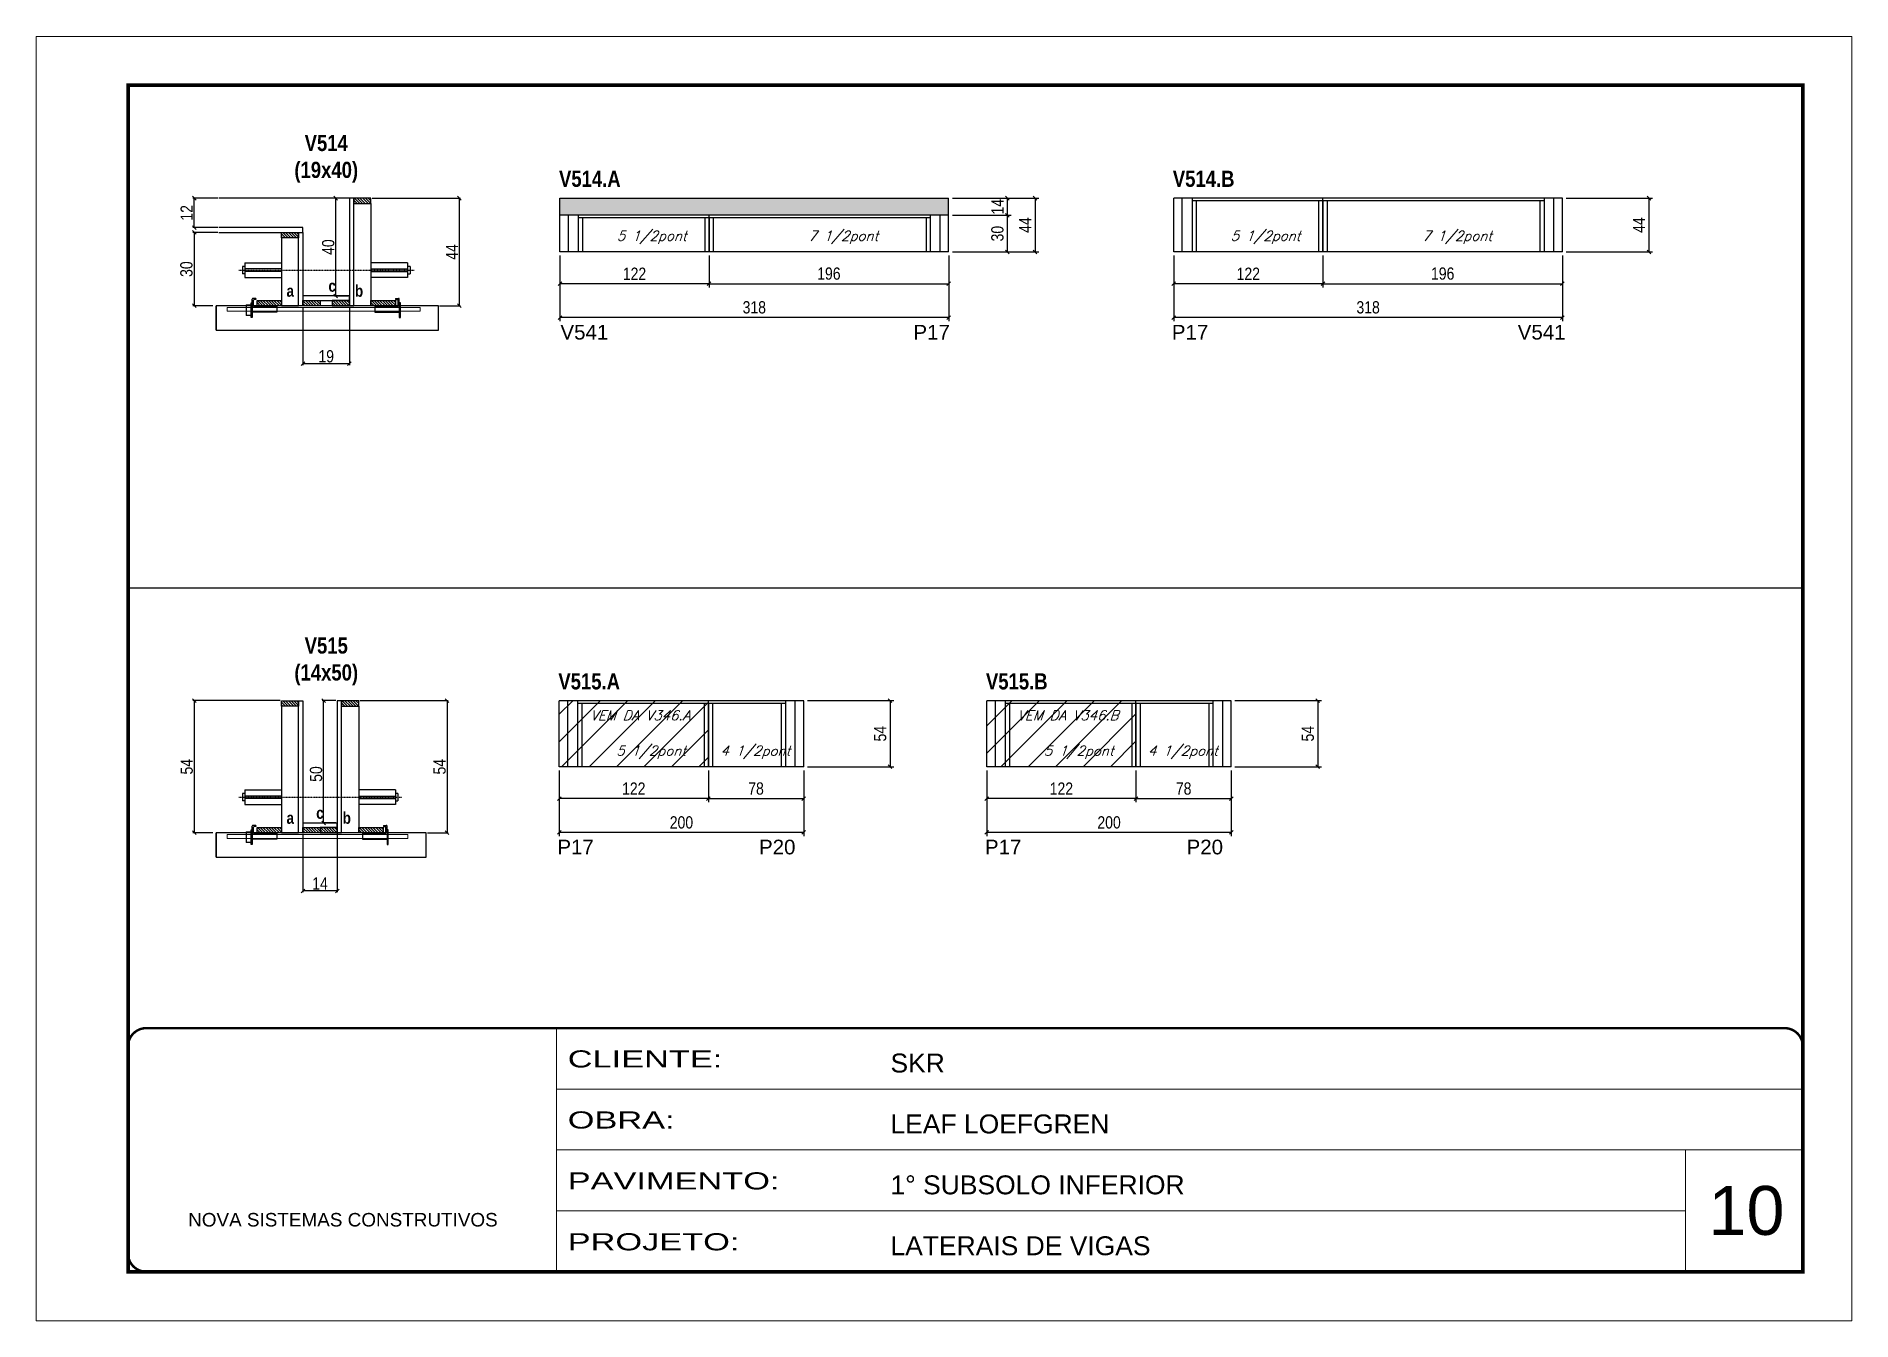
# Model space of a CAD drawing. Extents: x 3309 to 9590, y -2522 to 14608.
# Drawn here: x 4908 to 6393, y 11261 to 12311 of the extents above; entities that cross this region are included whole.
import ezdxf

# ---------------------------------------------------------------- set-up
doc = ezdxf.new("R2010")
doc.units = 0
for name, pattern in [('CONTINUO', [0]), ('DASHED', [0.75, 0.5, -0.25]), ('HIDDEN', [0.375, 0.25, -0.125])]:
    doc.linetypes.add(name, pattern=pattern)
for name, color, linetype in [('5', 5, 'Continuous'), ('barrote', 251, 'Continuous'), ('COTA', 241, 'Continuous'), ('detalhes', 4, 'Continuous'), ('NOMENCLATURA', 7, 'Continuous'), ('Painéis', 200, 'Continuous'), ('presilha', 1, 'Continuous'), ('SARR_2.2x10', 60, 'Continuous'), ('SARR_2.2x7', 40, 'Continuous'), ('SARR_3.5x7', 81, 'Continuous'), ('TENSOR', 3, 'Continuous'), ('texto', 7, 'Continuous')]:
    doc.layers.add(name, color=color, linetype=linetype)
for name, color, linetype, lineweight in [('CARIMBO', 255, 'Continuous', 9), ('CONCRETO', 251, 'Continuous', 25), ('Folhas', 255, 'Continuous', 9), ('Hachura', 251, 'Continuous', 9), ('SARRAFO DE PRESSAO', 251, 'DASHED', 9), ('SCO-___-LAJ', 2, 'Continuous', 0)]:
    doc.layers.add(name, color=color, linetype=linetype, lineweight=lineweight)
doc.styles.add('ARIAL', font='arial.ttf')
doc.styles.add('COTA TECNICA', font='techl___.ttf', dxfattribs={"height": 10})
doc.styles.add('COTA TECNICA 2X', font='techl___.ttf', dxfattribs={"height": 10})
doc.styles.add('Romans', font='romans.shx')
doc.styles.get("Standard").update_dxf_attribs({"font": 'arial.ttf'})
doc.styles.add('TECNICA', font='techb___.ttf', dxfattribs={"height": 10})
doc.styles.add('Tecnologia', font='')
doc.styles.get('Tecnologia').set_extended_font_data('Forgotten Futurist')
doc.dimstyles.new('PAINEL', dxfattribs={"dimtxt": 10, "dimasz": 3, "dimexe": 3, "dimexo": 3, "dimgap": 3, "dimtad": 1, "dimdec": 1, "dimzin": 12, "dimdsep": 46, "dimtxsty": 'COTA TECNICA', "dimblk1": 'OBLIQUE', "dimblk2": 'OBLIQUE', "dimsah": 1, "dimcen": 0.9, "dimclrd": 4, "dimclre": 4, "dimclrt": 240, "dimadec": 1, "dimazin": 3, "dimtfac": 1, "dimtdec": 1, "dimtmove": 0, "dimatfit": 3, "dimfxl": 1, "dimtolj": 1, "dimtzin": 12, "dimarcsym": 0})
doc.dimstyles.new('SECAO', dxfattribs={"dimscale": 0.333333, "dimtxt": 5, "dimasz": 9, "dimexe": 3, "dimexo": 3, "dimgap": 3, "dimtad": 1, "dimdec": 1, "dimlfac": 0.5, "dimzin": 12, "dimdsep": 46, "dimtxsty": 'COTA TECNICA 2X', "dimblk1": 'OBLIQUE', "dimblk2": 'OBLIQUE', "dimsah": 1, "dimcen": 0.9, "dimclrd": 4, "dimclre": 4, "dimclrt": 240, "dimadec": 1, "dimazin": 3, "dimtfac": 1, "dimtdec": 1, "dimtmove": 0, "dimatfit": 3, "dimfxl": 1, "dimtolj": 1, "dimtzin": 12, "dimarcsym": 0})
pattern_1 = [(135, (38361.551, -111421.7255), (-1.122532015, -1.122532015), [])]

msp = doc.modelspace()

# ---------------------------------------------------------------- texts
at = {"layer": '5', "linetype": 'Continuous'}
for s, rotation, p in [('V541', 0.00004, (5336.62, 12062.81, 0)), ('P17', 0.00004, (5625.35, 12062.81, 0)), ('P17', 359.99996, (5836.73, 12062.81, 0)), ('V541', 359.99996, (6119.68, 12062.81, 0)), ('P17', 359.99996, (5334.09, 11641.93, 0)), ('P20', 359.99996, (5499.03, 11641.93, 0)), ('P17', 359.99996, (5683.86, 11641.93, 0)), ('P20', 359.99996, (5848.8, 11641.93, 0))]:
    msp.add_text(s, height=12, rotation=rotation, dxfattribs=at).set_placement(p)
at = {"layer": 'CARIMBO', "style": 'ARIAL'}
msp.add_text('10', height=40, dxfattribs=at).set_placement((6275.73, 11330.85))
at = {"layer": 'detalhes', "style": 'TECNICA'}
for s, p in [('a', (5112.54, 12097.81)), ('c', (5146.83, 12101.92)), ('b', (5168.51, 12097.79)), ('a', (5112.54, 11666.93)), ('c', (5136.83, 11671.04)), ('b', (5158.51, 11666.91))]:
    msp.add_text(s, height=9.6, dxfattribs=at).set_placement(p)
at = {"layer": 'NOMENCLATURA', "style": 'TECNICA'}
for s, p in [('V514.A', (5335.45, 12187.63, 0)), ('V514.B', (5837.55, 12187.63, 0)), ('V515.A', (5334.91, 11776.75, 0)), ('V515.B', (5684.68, 11776.75, 0))]:
    msp.add_text(s, height=13.2, dxfattribs=at).set_placement(p)
at = {"layer": 'NOMENCLATURA', "char_height": 13.2, "attachment_point": 2, "style": 'TECNICA'}
for s, insert in [('V514\\P(19x40)', (5145.04, 12230.14)), ('V515\\P(14x50)', (5145.04, 11819.26))]:
    msp.add_mtext_dynamic_manual_height_columns(s, width=300.2766, gutter_width=1, heights=[-38.44], dxfattribs=dict(at, insert=insert))
at = {"layer": 'texto', "color": 2, "char_height": 8, "attachment_point": 5, "style": 'Romans'}
for s, insert in [('{\\Q19;\\C256;5 1/2pont}', (5411.35, 12146.28, 0)), ('{\\Q19;\\C256;7 1/2pont}', (5568.06, 12146.28, 0)), ('{\\Q19;\\C256;5 1/2pont}', (5913.45, 12146.28, 0)), ('{\\Q19;\\C256;7 1/2pont}', (6070.16, 12146.28, 0)), ('{\\Q19;\\C256;VEM DA V346.A}', (5401.89, 11755.64)), ('{\\Q19;\\C256;VEM DA V346.B}', (5751.66, 11755.64)), ('{\\Q19;\\C256;5 1/2pont}', (5410.81, 11725.4, 0)), ('{\\Q19;\\C256;4 1/2pont}', (5496.07, 11725.4, 0)), ('{\\Q19;\\C256;5 1/2pont}', (5760.58, 11725.4, 0)), ('{\\Q19;\\C256;4 1/2pont}', (5845.83, 11725.4, 0))]:
    msp.add_mtext(s, dxfattribs=dict(at, insert=insert))

# ---------------------------------------------------------------- blocks, each defined once
blk = doc.blocks.new('9999999999')
at = {"color": 30, "linetype": 'CONTINUO'}
for p, q in [((98564.6, 34230.2), (98564.6, 34429.4)), ((98564.6, 34379.6), (99584, 34379.6)), ((98564.6, 34329.8), (99488, 34329.8)), ((99584, 34329.8), (99488, 34329.8)), ((99488, 34329.8), (99488, 34230.2)), ((98564.6, 34280), (99488, 34280))]:
    blk.add_line(p, q, dxfattribs=at)
at = {"color": 30, "linetype": 'CONTINUO', "const_width": 2}
blk.add_lwpolyline([(99584, 34230.2), (99584, 34414.4, 0.414214), (99569, 34429.4), (98229, 34429.4, 0.414214), (98214, 34414.4), (98214, 34245.2, 0.414214), (98229, 34230.2), (99584, 34230.2)], format="xyb", dxfattribs=at)
at = {"layer": 'Folhas'}
blk.add_lwpolyline([(98139, 34190.2), (99624, 34190.2), (99624, 35240.2), (98139, 35240.2)], close=True, dxfattribs=at)
at = {"layer": 'Folhas', "color": 30, "const_width": 3}
blk.add_lwpolyline([(98214, 34230.2), (99584, 34230.2), (99584, 35200.2), (98214, 35200.2)], close=True, dxfattribs=at)
at = {"color": 7, "linetype": 'Continuous', "ltscale": 5, "style": 'ARIAL'}
for s, height, p in [('SKR', 15.48, (98837.7, 34393.1)), ('LEAF LOEFGREN', 15.483, (98837.7, 34343.3)), ('1° SUBSOLO INFERIOR', 15.483, (98837.7, 34293.5)), ('NOVA SISTEMAS CONSTRUTIVOS', 11.059, (98263.2, 34267.2)), ('LATERAIS DE VIGAS', 15.483, (98837.7, 34243.7))]:
    blk.add_text(s, height=height, dxfattribs=at).set_placement(p)
at = {"layer": 'Folhas', "color": 7, "style": 'Tecnologia', "width": 1.5}
for s, p in [('CLIENTE:', (98573.7, 34397.2)), ('OBRA:', (98573.7, 34347.3)), ('PAVIMENTO:', (98573.7, 34297.5)), ('PROJETO:', (98573.7, 34247.7))]:
    blk.add_text(s, height=14, dxfattribs=at).set_placement(p)
blk = doc.blocks.new('_Oblique')
at = {"color": 0, "linetype": 'ByBlock', "lineweight": -2}
blk.add_line((-0.5, -0.5), (0.5, 0.5), dxfattribs=at)
blk = doc.blocks.new('*D87')
at = {"layer": 'COTA', "color": 4, "lineweight": -2, "transparency": 16777216}
for p, q in [((5126, 12089.4), (5126, 12042)), ((5164, 12089.4), (5164, 12042)), ((5164, 12043), (5126, 12043))]:
    blk.add_line(p, q, dxfattribs=at)
at = {"layer": 'Defpoints', "color": 0, "transparency": 16777216}
for p in [(5126, 12090.4), (5164, 12090.4), (5126, 12043)]:
    blk.add_point(p, dxfattribs=at)
at = {"layer": 'COTA', "color": 4, "lineweight": -2, "transparency": 16777216, "xscale": 3, "yscale": 3, "zscale": 3, "rotation": 180}
blk.add_blockref('_Oblique', (5126, 12043), dxfattribs=at)
at = {"layer": 'COTA', "color": 4, "lineweight": -2, "transparency": 16777216, "xscale": 3, "yscale": 3, "zscale": 3}
blk.add_blockref('_Oblique', (5164, 12043), dxfattribs=at)
at = {"layer": 'COTA', "color": 240, "transparency": 16777216, "insert": (5145, 12049.1), "char_height": 10, "attachment_point": 5, "style": 'COTA TECNICA 2X'}
blk.add_mtext('\\A1;19', dxfattribs=at)
blk = doc.blocks.new('PRESILHA METÁLICA 1')
at = {"layer": 'presilha'}
for p, q in [((0, 13), (6, 13)), ((0, 13), (0, 0)), ((6, 0), (0, 0)), ((6, 15.5), (7.5, 15.5)), ((6, -2.5), (6, 15.5)), ((6, 13), (6, 0)), ((7.5, 10.6), (7.5, 19.9)), ((7.5, 15.5), (7.5, -2.5)), ((37.5, 4.1), (7.5, 4.1)), ((12, 21), (8.6, 21)), ((9, 11.6), (9, 18.9)), ((12, 19.5), (9.6, 19.5)), ((37.5, 11), (9.6, 11)), ((12, 21), (12, 19.5)), ((37.5, 11), (37.5, 4.1)), ((7.5, -2.5), (6, -2.5))]:
    blk.add_line(p, q, dxfattribs=at)
for centre, radius, start, end in [((8.6, 19.9), 1.14, 90, 180), ((9.6, 18.9), 0.57, 90, 180), ((9.6, 11.6), 0.57, 180, 270)]:
    blk.add_arc(centre, radius, start, end, dxfattribs=at)
blk = doc.blocks.new('PRESILHA METÁLICA 2')
at = {"layer": 'presilha'}
for p, q in [((-5.2, 23.5), (-5.2, 22)), ((-5.2, 23.5), (-1.9, 23.5)), ((-0.8, 14.6), (-0.8, 22.4)), ((-30.8, 13.5), (-30.8, 6.6)), ((-30.8, 13.5), (-2.8, 13.5)), ((-30.8, 6.6), (-0.8, 6.6)), ((-5.2, 22), (-2.8, 22)), ((-2.2, 14.1), (-2.2, 21.4)), ((0.8, 18), (-0.8, 18)), ((-0.8, 18), (-0.8, 0)), ((-0.8, 0), (0.8, 0)), ((0.8, 0), (0.8, 18))]:
    blk.add_line(p, q, dxfattribs=at)
for centre, radius, start, end in [((-1.9, 22.4), 1.14, 0, 90), ((-2.8, 21.4), 0.57, 0, 90), ((-2.8, 14.1), 0.57, 270, 0)]:
    blk.add_arc(centre, radius, start, end, dxfattribs=at)
blk = doc.blocks.new('*D88')
at = {"layer": 'COTA', "color": 4, "lineweight": -2, "transparency": 16777216}
for p, q in [((5056.3, 12150.4), (5036, 12150.4)), ((5037, 12150.4), (5037, 12090.4)), ((5052.2, 12090.4), (5036, 12090.4))]:
    blk.add_line(p, q, dxfattribs=at)
at = {"layer": 'Defpoints', "color": 0, "transparency": 16777216}
for p in [(5057.3, 12150.4), (5037, 12090.4), (5053.2, 12090.4)]:
    blk.add_point(p, dxfattribs=at)
at = {"layer": 'COTA', "color": 4, "lineweight": -2, "transparency": 16777216, "xscale": 3, "yscale": 3, "zscale": 3}
for p, rotation in [((5037, 12150.4), 90), ((5037, 12090.4), 270)]:
    blk.add_blockref('_Oblique', p, dxfattribs=dict(at, rotation=rotation))
at = {"layer": 'COTA', "color": 240, "transparency": 16777216, "insert": (5030.7, 12120.4), "char_height": 10, "attachment_point": 5, "rotation": 90, "style": 'COTA TECNICA 2X'}
blk.add_mtext('\\A1;30', dxfattribs=at)
blk = doc.blocks.new('*D89')
at = {"layer": 'COTA', "color": 4, "lineweight": -2, "transparency": 16777216}
for p, q in [((5182.6, 12178.4), (5254.9, 12178.4)), ((5253.9, 12178.4), (5253.9, 12090.4)), ((5237.8, 12090.4), (5254.9, 12090.4))]:
    blk.add_line(p, q, dxfattribs=at)
at = {"layer": 'Defpoints', "color": 0, "transparency": 16777216}
for p in [(5181.6, 12178.4), (5236.8, 12090.4), (5253.9, 12090.4)]:
    blk.add_point(p, dxfattribs=at)
at = {"layer": 'COTA', "color": 4, "lineweight": -2, "transparency": 16777216, "xscale": 3, "yscale": 3, "zscale": 3}
for p, rotation in [((5253.9, 12178.4), 90), ((5253.9, 12090.4), 270)]:
    blk.add_blockref('_Oblique', p, dxfattribs=dict(at, rotation=rotation))
at = {"layer": 'COTA', "color": 240, "transparency": 16777216, "insert": (5247.9, 12134.4), "char_height": 10, "attachment_point": 5, "rotation": 90, "style": 'COTA TECNICA 2X'}
blk.add_mtext('\\A1;44', dxfattribs=at)
blk = doc.blocks.new('*D90')
at = {"layer": 'COTA', "color": 4, "lineweight": -2, "transparency": 16777216}
for p, q in [((5163, 12178.4), (5151.8, 12178.4)), ((5152.8, 12098.4), (5152.8, 12178.4)), ((5163, 12098.4), (5151.8, 12098.4))]:
    blk.add_line(p, q, dxfattribs=at)
at = {"layer": 'Defpoints', "color": 0, "transparency": 16777216}
for p in [(5152.8, 12178.4), (5164, 12178.4), (5164, 12098.4)]:
    blk.add_point(p, dxfattribs=at)
at = {"layer": 'COTA', "color": 4, "lineweight": -2, "transparency": 16777216, "xscale": 3, "yscale": 3, "zscale": 3}
for p, rotation in [((5152.8, 12178.4), 90), ((5152.8, 12098.4), 270)]:
    blk.add_blockref('_Oblique', p, dxfattribs=dict(at, rotation=rotation))
at = {"layer": 'COTA', "color": 240, "transparency": 16777216, "insert": (5146.7, 12138.4), "char_height": 10, "attachment_point": 5, "rotation": 90, "style": 'COTA TECNICA 2X'}
blk.add_mtext('\\A1;40', dxfattribs=at)
blk = doc.blocks.new('*D91')
at = {"layer": 'COTA', "color": 4, "lineweight": -2, "transparency": 16777216}
for p, q in [((5056.3, 12178.4), (5036, 12178.4)), ((5037, 12154.4), (5037, 12178.4)), ((5056.3, 12154.4), (5036, 12154.4))]:
    blk.add_line(p, q, dxfattribs=at)
at = {"layer": 'Defpoints', "color": 0, "transparency": 16777216}
for p in [(5037, 12178.4), (5057.3, 12178.4), (5057.3, 12154.4)]:
    blk.add_point(p, dxfattribs=at)
at = {"layer": 'COTA', "color": 4, "lineweight": -2, "transparency": 16777216, "xscale": 3, "yscale": 3, "zscale": 3}
for p, rotation in [((5037, 12178.4), 90), ((5037, 12154.4), 270)]:
    blk.add_blockref('_Oblique', p, dxfattribs=dict(at, rotation=rotation))
at = {"layer": 'COTA', "color": 240, "transparency": 16777216, "insert": (5030.9, 12166.4), "char_height": 10, "attachment_point": 5, "rotation": 90, "style": 'COTA TECNICA 2X'}
blk.add_mtext('\\A1;12', dxfattribs=at)
blk = doc.blocks.new('*D92')
at = {"layer": 'COTA', "color": 4, "linetype": 'ByBlock', "lineweight": -2, "transparency": 16777216}
for p, q in [((5336.2, 12131.4), (5336.2, 12105.5)), ((5458.2, 12131.4), (5458.2, 12105.5)), ((5458.2, 12108.5), (5336.2, 12108.5))]:
    blk.add_line(p, q, dxfattribs=at)
at = {"layer": 'Defpoints', "color": 0, "linetype": 'ByBlock', "transparency": 16777216}
for p in [(5336.2, 12134.4), (5458.2, 12134.4), (5336.2, 12108.5)]:
    blk.add_point(p, dxfattribs=at)
at = {"layer": 'COTA', "color": 4, "linetype": 'ByBlock', "lineweight": -2, "transparency": 16777216, "xscale": 3, "yscale": 3, "zscale": 3, "rotation": 180}
blk.add_blockref('_Oblique', (5336.2, 12108.5), dxfattribs=at)
at = {"layer": 'COTA', "color": 4, "linetype": 'ByBlock', "lineweight": -2, "transparency": 16777216, "xscale": 3, "yscale": 3, "zscale": 3}
blk.add_blockref('_Oblique', (5458.2, 12108.5), dxfattribs=at)
at = {"layer": 'COTA', "color": 240, "linetype": 'ByBlock', "transparency": 16777216, "insert": (5397.2, 12116.6), "char_height": 10, "attachment_point": 5, "style": 'COTA TECNICA'}
blk.add_mtext('\\A1;122', dxfattribs=at)
blk = doc.blocks.new('*D94')
at = {"layer": 'COTA', "color": 4, "linetype": 'ByBlock', "lineweight": -2, "transparency": 16777216}
for p, q in [((5336.2, 12131.4), (5336.2, 12077.8)), ((5654.2, 12131.4), (5654.2, 12077.8)), ((5654.2, 12080.8), (5336.2, 12080.8))]:
    blk.add_line(p, q, dxfattribs=at)
at = {"layer": 'Defpoints', "color": 0, "linetype": 'ByBlock', "transparency": 16777216}
for p in [(5336.2, 12134.4), (5654.2, 12134.4), (5336.2, 12080.8)]:
    blk.add_point(p, dxfattribs=at)
at = {"layer": 'COTA', "color": 4, "linetype": 'ByBlock', "lineweight": -2, "transparency": 16777216, "xscale": 3, "yscale": 3, "zscale": 3, "rotation": 180}
blk.add_blockref('_Oblique', (5336.2, 12080.8), dxfattribs=at)
at = {"layer": 'COTA', "color": 4, "linetype": 'ByBlock', "lineweight": -2, "transparency": 16777216, "xscale": 3, "yscale": 3, "zscale": 3}
blk.add_blockref('_Oblique', (5654.2, 12080.8), dxfattribs=at)
at = {"layer": 'COTA', "color": 240, "linetype": 'ByBlock', "transparency": 16777216, "insert": (5495.2, 12089.1), "char_height": 10, "attachment_point": 5, "style": 'COTA TECNICA'}
blk.add_mtext('\\A1;318', dxfattribs=at)
blk = doc.blocks.new('*D95')
at = {"layer": 'COTA', "color": 4, "lineweight": -2, "transparency": 16777216}
for p, q in [((5657.2, 12164.4), (5705.3, 12164.4)), ((5702.3, 12134.4), (5702.3, 12164.4)), ((5657.2, 12134.4), (5705.3, 12134.4))]:
    blk.add_line(p, q, dxfattribs=at)
at = {"layer": 'Defpoints', "color": 0, "transparency": 16777216}
for p in [(5654.2, 12164.4), (5702.3, 12164.4), (5654.2, 12134.4)]:
    blk.add_point(p, dxfattribs=at)
at = {"layer": 'COTA', "color": 4, "lineweight": -2, "transparency": 16777216, "xscale": 3, "yscale": 3, "zscale": 3}
for p, rotation in [((5702.3, 12164.4), 90), ((5702.3, 12134.4), 270)]:
    blk.add_blockref('_Oblique', p, dxfattribs=dict(at, rotation=rotation))
at = {"layer": 'COTA', "color": 240, "transparency": 16777216, "insert": (5694.1, 12149.4), "char_height": 10, "attachment_point": 5, "rotation": 90, "style": 'COTA TECNICA'}
blk.add_mtext('\\A1;30', dxfattribs=at)
blk = doc.blocks.new('*D96')
at = {"layer": 'COTA', "color": 4, "lineweight": -2, "transparency": 16777216}
for p, q in [((5458.2, 12131.4), (5458.2, 12105.5)), ((5654.2, 12131.4), (5654.2, 12105.5)), ((5458.2, 12108.5), (5654.2, 12108.5))]:
    blk.add_line(p, q, dxfattribs=at)
at = {"layer": 'Defpoints', "color": 0, "transparency": 16777216}
for p in [(5458.2, 12134.4, 0), (5654.2, 12134.4, 0), (5654.2, 12108.5)]:
    blk.add_point(p, dxfattribs=at)
at = {"layer": 'COTA', "color": 4, "lineweight": -2, "transparency": 16777216, "xscale": 3, "yscale": 3, "zscale": 3, "rotation": 180}
blk.add_blockref('_Oblique', (5458.2, 12108.5), dxfattribs=at)
at = {"layer": 'COTA', "color": 4, "lineweight": -2, "transparency": 16777216, "xscale": 3, "yscale": 3, "zscale": 3}
blk.add_blockref('_Oblique', (5654.2, 12108.5), dxfattribs=at)
at = {"layer": 'COTA', "color": 240, "transparency": 16777216, "insert": (5556.2, 12116.7), "char_height": 10, "attachment_point": 5, "style": 'COTA TECNICA'}
blk.add_mtext('\\A1;196', dxfattribs=at)
blk = doc.blocks.new('*D97')
at = {"layer": 'COTA', "color": 4, "lineweight": -2, "transparency": 16777216}
for p, q in [((5657.2, 12178.4), (5705.3, 12178.4)), ((5702.3, 12164.4), (5702.3, 12178.4)), ((5657.2, 12164.4), (5705.3, 12164.4))]:
    blk.add_line(p, q, dxfattribs=at)
at = {"layer": 'Defpoints', "color": 0, "transparency": 16777216}
for p in [(5654.2, 12178.4, 0), (5702.3, 12178.4), (5654.2, 12164.4, 0)]:
    blk.add_point(p, dxfattribs=at)
at = {"layer": 'COTA', "color": 4, "lineweight": -2, "transparency": 16777216, "xscale": 3, "yscale": 3, "zscale": 3}
for p, rotation in [((5702.3, 12178.4), 90), ((5702.3, 12164.4), 270)]:
    blk.add_blockref('_Oblique', p, dxfattribs=dict(at, rotation=rotation))
at = {"layer": 'COTA', "color": 240, "transparency": 16777216, "insert": (5694.2, 12171.4), "char_height": 10, "attachment_point": 5, "rotation": 90, "style": 'COTA TECNICA'}
blk.add_mtext('\\A1;14', dxfattribs=at)
blk = doc.blocks.new('*D93')
at = {"layer": 'COTA', "color": 4, "lineweight": -2, "transparency": 16777216}
for p, q in [((5657.2, 12178.4), (5727.9, 12178.4)), ((5724.9, 12178.4), (5724.9, 12134.4)), ((5657.2, 12134.4), (5727.9, 12134.4))]:
    blk.add_line(p, q, dxfattribs=at)
at = {"layer": 'Defpoints', "color": 0, "transparency": 16777216}
for p in [(5654.2, 12178.4, 0), (5654.2, 12134.4, 0), (5724.9, 12134.4)]:
    blk.add_point(p, dxfattribs=at)
at = {"layer": 'COTA', "color": 4, "lineweight": -2, "transparency": 16777216, "xscale": 3, "yscale": 3, "zscale": 3}
for p, rotation in [((5724.9, 12178.4), 90), ((5724.9, 12134.4), 270)]:
    blk.add_blockref('_Oblique', p, dxfattribs=dict(at, rotation=rotation))
at = {"layer": 'COTA', "color": 240, "transparency": 16777216, "insert": (5716.8, 12156.4), "char_height": 10, "attachment_point": 5, "rotation": 90, "style": 'COTA TECNICA'}
blk.add_mtext('\\A1;44', dxfattribs=at)
blk = doc.blocks.new('*D99')
at = {"layer": 'COTA', "color": 4, "linetype": 'ByBlock', "lineweight": -2, "transparency": 16777216}
for p, q in [((5838.3, 12131.4), (5838.3, 12105.5)), ((5960.3, 12131.4), (5960.3, 12105.5)), ((5960.3, 12108.5), (5838.3, 12108.5))]:
    blk.add_line(p, q, dxfattribs=at)
at = {"layer": 'Defpoints', "color": 0, "linetype": 'ByBlock', "transparency": 16777216}
for p in [(5838.3, 12134.4), (5960.3, 12134.4), (5838.3, 12108.5)]:
    blk.add_point(p, dxfattribs=at)
at = {"layer": 'COTA', "color": 4, "linetype": 'ByBlock', "lineweight": -2, "transparency": 16777216, "xscale": 3, "yscale": 3, "zscale": 3, "rotation": 180}
blk.add_blockref('_Oblique', (5838.3, 12108.5), dxfattribs=at)
at = {"layer": 'COTA', "color": 4, "linetype": 'ByBlock', "lineweight": -2, "transparency": 16777216, "xscale": 3, "yscale": 3, "zscale": 3}
blk.add_blockref('_Oblique', (5960.3, 12108.5), dxfattribs=at)
at = {"layer": 'COTA', "color": 240, "linetype": 'ByBlock', "transparency": 16777216, "insert": (5899.3, 12116.6), "char_height": 10, "attachment_point": 5, "style": 'COTA TECNICA'}
blk.add_mtext('\\A1;122', dxfattribs=at)
blk = doc.blocks.new('*D101')
at = {"layer": 'COTA', "color": 4, "linetype": 'ByBlock', "lineweight": -2, "transparency": 16777216}
for p, q in [((5838.3, 12131.4), (5838.3, 12077.8)), ((6156.3, 12131.4), (6156.3, 12077.8)), ((6156.3, 12080.8), (5838.3, 12080.8))]:
    blk.add_line(p, q, dxfattribs=at)
at = {"layer": 'Defpoints', "color": 0, "linetype": 'ByBlock', "transparency": 16777216}
for p in [(5838.3, 12134.4), (6156.3, 12134.4), (5838.3, 12080.8)]:
    blk.add_point(p, dxfattribs=at)
at = {"layer": 'COTA', "color": 4, "linetype": 'ByBlock', "lineweight": -2, "transparency": 16777216, "xscale": 3, "yscale": 3, "zscale": 3, "rotation": 180}
blk.add_blockref('_Oblique', (5838.3, 12080.8), dxfattribs=at)
at = {"layer": 'COTA', "color": 4, "linetype": 'ByBlock', "lineweight": -2, "transparency": 16777216, "xscale": 3, "yscale": 3, "zscale": 3}
blk.add_blockref('_Oblique', (6156.3, 12080.8), dxfattribs=at)
at = {"layer": 'COTA', "color": 240, "linetype": 'ByBlock', "transparency": 16777216, "insert": (5997.3, 12089.1), "char_height": 10, "attachment_point": 5, "style": 'COTA TECNICA'}
blk.add_mtext('\\A1;318', dxfattribs=at)
blk = doc.blocks.new('*D100')
at = {"layer": 'COTA', "color": 4, "lineweight": -2, "transparency": 16777216}
for p, q in [((5960.3, 12131.4), (5960.3, 12105.5)), ((6156.3, 12131.4), (6156.3, 12105.5)), ((5960.3, 12108.5), (6156.3, 12108.5))]:
    blk.add_line(p, q, dxfattribs=at)
at = {"layer": 'Defpoints', "color": 0, "transparency": 16777216}
for p in [(5960.3, 12134.4, 0), (6156.3, 12134.4, 0), (6156.3, 12108.5)]:
    blk.add_point(p, dxfattribs=at)
at = {"layer": 'COTA', "color": 4, "lineweight": -2, "transparency": 16777216, "xscale": 3, "yscale": 3, "zscale": 3, "rotation": 180}
blk.add_blockref('_Oblique', (5960.3, 12108.5), dxfattribs=at)
at = {"layer": 'COTA', "color": 4, "lineweight": -2, "transparency": 16777216, "xscale": 3, "yscale": 3, "zscale": 3}
blk.add_blockref('_Oblique', (6156.3, 12108.5), dxfattribs=at)
at = {"layer": 'COTA', "color": 240, "transparency": 16777216, "insert": (6058.3, 12116.7), "char_height": 10, "attachment_point": 5, "style": 'COTA TECNICA'}
blk.add_mtext('\\A1;196', dxfattribs=at)
blk = doc.blocks.new('*D98')
at = {"layer": 'COTA', "color": 4, "lineweight": -2, "transparency": 16777216}
for p, q in [((6159.3, 12178.4), (6230, 12178.4)), ((6227, 12178.4), (6227, 12134.4)), ((6159.3, 12134.4), (6230, 12134.4))]:
    blk.add_line(p, q, dxfattribs=at)
at = {"layer": 'Defpoints', "color": 0, "transparency": 16777216}
for p in [(6156.3, 12178.4, 0), (6156.3, 12134.4, 0), (6227, 12134.4)]:
    blk.add_point(p, dxfattribs=at)
at = {"layer": 'COTA', "color": 4, "lineweight": -2, "transparency": 16777216, "xscale": 3, "yscale": 3, "zscale": 3}
for p, rotation in [((6227, 12178.4), 90), ((6227, 12134.4), 270)]:
    blk.add_blockref('_Oblique', p, dxfattribs=dict(at, rotation=rotation))
at = {"layer": 'COTA', "color": 240, "transparency": 16777216, "insert": (6218.9, 12156.4), "char_height": 10, "attachment_point": 5, "rotation": 90, "style": 'COTA TECNICA'}
blk.add_mtext('\\A1;44', dxfattribs=at)
blk = doc.blocks.new('*D104')
at = {"layer": 'COTA', "color": 4, "lineweight": -2, "transparency": 16777216}
for p, q in [((5126, 11658.6), (5126, 11611.1)), ((5154, 11658.6), (5154, 11611.1)), ((5154, 11612.1), (5126, 11612.1))]:
    blk.add_line(p, q, dxfattribs=at)
at = {"layer": 'Defpoints', "color": 0, "transparency": 16777216}
for p in [(5126, 11659.6), (5154, 11659.6), (5126, 11612.1)]:
    blk.add_point(p, dxfattribs=at)
at = {"layer": 'COTA', "color": 4, "lineweight": -2, "transparency": 16777216, "xscale": 3, "yscale": 3, "zscale": 3, "rotation": 180}
blk.add_blockref('_Oblique', (5126, 11612.1), dxfattribs=at)
at = {"layer": 'COTA', "color": 4, "lineweight": -2, "transparency": 16777216, "xscale": 3, "yscale": 3, "zscale": 3}
blk.add_blockref('_Oblique', (5154, 11612.1), dxfattribs=at)
at = {"layer": 'COTA', "color": 240, "transparency": 16777216, "insert": (5140, 11618.2), "char_height": 10, "attachment_point": 5, "style": 'COTA TECNICA 2X'}
blk.add_mtext('\\A1;14', dxfattribs=at)
blk = doc.blocks.new('*D105')
at = {"layer": 'COTA', "color": 4, "lineweight": -2, "transparency": 16777216}
for p, q in [((5107.4, 11767.6), (5036, 11767.6)), ((5037, 11767.6), (5037, 11659.6)), ((5052.2, 11659.6), (5036, 11659.6))]:
    blk.add_line(p, q, dxfattribs=at)
at = {"layer": 'Defpoints', "color": 0, "transparency": 16777216}
for p in [(5108.4, 11767.6), (5037, 11659.6), (5053.2, 11659.6)]:
    blk.add_point(p, dxfattribs=at)
at = {"layer": 'COTA', "color": 4, "lineweight": -2, "transparency": 16777216, "xscale": 3, "yscale": 3, "zscale": 3}
for p, rotation in [((5037, 11767.6), 90), ((5037, 11659.6), 270)]:
    blk.add_blockref('_Oblique', p, dxfattribs=dict(at, rotation=rotation))
at = {"layer": 'COTA', "color": 240, "transparency": 16777216, "insert": (5030.9, 11713.6), "char_height": 10, "attachment_point": 5, "rotation": 90, "style": 'COTA TECNICA 2X'}
blk.add_mtext('\\A1;54', dxfattribs=at)
blk = doc.blocks.new('*D102')
at = {"layer": 'COTA', "color": 4, "lineweight": -2, "transparency": 16777216}
for p, q in [((5172.6, 11767.6), (5244.9, 11767.6)), ((5243.9, 11767.6), (5243.9, 11659.6)), ((5227.8, 11659.6), (5244.9, 11659.6))]:
    blk.add_line(p, q, dxfattribs=at)
at = {"layer": 'Defpoints', "color": 0, "transparency": 16777216}
for p in [(5171.6, 11767.6), (5226.8, 11659.6), (5243.9, 11659.6)]:
    blk.add_point(p, dxfattribs=at)
at = {"layer": 'COTA', "color": 4, "lineweight": -2, "transparency": 16777216, "xscale": 3, "yscale": 3, "zscale": 3}
for p, rotation in [((5243.9, 11767.6), 90), ((5243.9, 11659.6), 270)]:
    blk.add_blockref('_Oblique', p, dxfattribs=dict(at, rotation=rotation))
at = {"layer": 'COTA', "color": 240, "transparency": 16777216, "insert": (5237.8, 11713.6), "char_height": 10, "attachment_point": 5, "rotation": 90, "style": 'COTA TECNICA 2X'}
blk.add_mtext('\\A1;54', dxfattribs=at)
blk = doc.blocks.new('*D103')
at = {"layer": 'COTA', "color": 4, "lineweight": -2, "transparency": 16777216}
for p, q in [((5153, 11767.6), (5141.8, 11767.6)), ((5142.8, 11667.6), (5142.8, 11767.6)), ((5153, 11667.6), (5141.8, 11667.6))]:
    blk.add_line(p, q, dxfattribs=at)
at = {"layer": 'Defpoints', "color": 0, "transparency": 16777216}
for p in [(5142.8, 11767.6), (5154, 11767.6), (5154, 11667.6)]:
    blk.add_point(p, dxfattribs=at)
at = {"layer": 'COTA', "color": 4, "lineweight": -2, "transparency": 16777216, "xscale": 3, "yscale": 3, "zscale": 3}
for p, rotation in [((5142.8, 11767.6), 90), ((5142.8, 11667.6), 270)]:
    blk.add_blockref('_Oblique', p, dxfattribs=dict(at, rotation=rotation))
at = {"layer": 'COTA', "color": 240, "transparency": 16777216, "insert": (5136.7, 11707.6), "char_height": 10, "attachment_point": 5, "rotation": 90, "style": 'COTA TECNICA 2X'}
blk.add_mtext('\\A1;50', dxfattribs=at)
blk = doc.blocks.new('*D106')
at = {"layer": 'COTA', "color": 4, "linetype": 'ByBlock', "lineweight": -2, "transparency": 16777216}
for p, q in [((5335.6, 11710.6), (5335.6, 11684.6)), ((5457.6, 11710.6), (5457.6, 11684.6)), ((5457.6, 11687.6), (5335.6, 11687.6))]:
    blk.add_line(p, q, dxfattribs=at)
at = {"layer": 'Defpoints', "color": 0, "linetype": 'ByBlock', "transparency": 16777216}
for p in [(5335.6, 11713.6), (5457.6, 11713.6), (5335.6, 11687.6)]:
    blk.add_point(p, dxfattribs=at)
at = {"layer": 'COTA', "color": 4, "linetype": 'ByBlock', "lineweight": -2, "transparency": 16777216, "xscale": 3, "yscale": 3, "zscale": 3, "rotation": 180}
blk.add_blockref('_Oblique', (5335.6, 11687.6), dxfattribs=at)
at = {"layer": 'COTA', "color": 4, "linetype": 'ByBlock', "lineweight": -2, "transparency": 16777216, "xscale": 3, "yscale": 3, "zscale": 3}
blk.add_blockref('_Oblique', (5457.6, 11687.6), dxfattribs=at)
at = {"layer": 'COTA', "color": 240, "linetype": 'ByBlock', "transparency": 16777216, "insert": (5396.6, 11695.7), "char_height": 10, "attachment_point": 5, "style": 'COTA TECNICA'}
blk.add_mtext('\\A1;122', dxfattribs=at)
blk = doc.blocks.new('*D109')
at = {"layer": 'COTA', "color": 4, "linetype": 'ByBlock', "lineweight": -2, "transparency": 16777216}
for p, q in [((5335.6, 11710.6), (5335.6, 11656.9)), ((5535.6, 11710.6), (5535.6, 11656.9)), ((5535.6, 11659.9), (5335.6, 11659.9))]:
    blk.add_line(p, q, dxfattribs=at)
at = {"layer": 'Defpoints', "color": 0, "linetype": 'ByBlock', "transparency": 16777216}
for p in [(5335.6, 11713.6), (5535.6, 11713.6), (5335.6, 11659.9)]:
    blk.add_point(p, dxfattribs=at)
at = {"layer": 'COTA', "color": 4, "linetype": 'ByBlock', "lineweight": -2, "transparency": 16777216, "xscale": 3, "yscale": 3, "zscale": 3, "rotation": 180}
blk.add_blockref('_Oblique', (5335.6, 11659.9), dxfattribs=at)
at = {"layer": 'COTA', "color": 4, "linetype": 'ByBlock', "lineweight": -2, "transparency": 16777216, "xscale": 3, "yscale": 3, "zscale": 3}
blk.add_blockref('_Oblique', (5535.6, 11659.9), dxfattribs=at)
at = {"layer": 'COTA', "color": 240, "linetype": 'ByBlock', "transparency": 16777216, "insert": (5435.6, 11668), "char_height": 10, "attachment_point": 5, "style": 'COTA TECNICA'}
blk.add_mtext('\\A1;200', dxfattribs=at)
blk = doc.blocks.new('*D107')
at = {"layer": 'COTA', "color": 4, "lineweight": -2, "transparency": 16777216}
for p, q in [((5457.6, 11710.6), (5457.6, 11684.6)), ((5535.6, 11710.6), (5535.6, 11684.6)), ((5457.6, 11687.6), (5535.6, 11687.6))]:
    blk.add_line(p, q, dxfattribs=at)
at = {"layer": 'Defpoints', "color": 0, "transparency": 16777216}
for p in [(5457.6, 11713.6, 0), (5535.6, 11713.6, 0), (5535.6, 11687.6)]:
    blk.add_point(p, dxfattribs=at)
at = {"layer": 'COTA', "color": 4, "lineweight": -2, "transparency": 16777216, "xscale": 3, "yscale": 3, "zscale": 3, "rotation": 180}
blk.add_blockref('_Oblique', (5457.6, 11687.6), dxfattribs=at)
at = {"layer": 'COTA', "color": 4, "lineweight": -2, "transparency": 16777216, "xscale": 3, "yscale": 3, "zscale": 3}
blk.add_blockref('_Oblique', (5535.6, 11687.6), dxfattribs=at)
at = {"layer": 'COTA', "color": 240, "transparency": 16777216, "insert": (5496.6, 11695.7), "char_height": 10, "attachment_point": 5, "style": 'COTA TECNICA'}
blk.add_mtext('\\A1;78', dxfattribs=at)
blk = doc.blocks.new('*D108')
at = {"layer": 'COTA', "color": 4, "lineweight": -2, "transparency": 16777216}
for p, q in [((5538.6, 11767.6), (5609.3, 11767.6)), ((5606.3, 11767.6), (5606.3, 11713.6)), ((5538.6, 11713.6), (5609.3, 11713.6))]:
    blk.add_line(p, q, dxfattribs=at)
at = {"layer": 'Defpoints', "color": 0, "transparency": 16777216}
for p in [(5535.6, 11767.6, 0), (5535.6, 11713.6, 0), (5606.3, 11713.6)]:
    blk.add_point(p, dxfattribs=at)
at = {"layer": 'COTA', "color": 4, "lineweight": -2, "transparency": 16777216, "xscale": 3, "yscale": 3, "zscale": 3}
for p, rotation in [((5606.3, 11767.6), 90), ((5606.3, 11713.6), 270)]:
    blk.add_blockref('_Oblique', p, dxfattribs=dict(at, rotation=rotation))
at = {"layer": 'COTA', "color": 240, "transparency": 16777216, "insert": (5598.2, 11740.6), "char_height": 10, "attachment_point": 5, "rotation": 90, "style": 'COTA TECNICA'}
blk.add_mtext('\\A1;54', dxfattribs=at)
blk = doc.blocks.new('*D460')
at = {"layer": 'COTA', "color": 4, "linetype": 'ByBlock', "lineweight": -2, "transparency": 16777216}
for p, q in [((5685.4, 11710.6), (5685.4, 11684.6)), ((5807.4, 11710.6), (5807.4, 11684.6)), ((5807.4, 11687.6), (5685.4, 11687.6))]:
    blk.add_line(p, q, dxfattribs=at)
at = {"layer": 'Defpoints', "color": 0, "linetype": 'ByBlock', "transparency": 16777216}
for p in [(5685.4, 11713.6), (5807.4, 11713.6), (5685.4, 11687.6)]:
    blk.add_point(p, dxfattribs=at)
at = {"layer": 'COTA', "color": 4, "linetype": 'ByBlock', "lineweight": -2, "transparency": 16777216, "xscale": 3, "yscale": 3, "zscale": 3, "rotation": 180}
blk.add_blockref('_Oblique', (5685.4, 11687.6), dxfattribs=at)
at = {"layer": 'COTA', "color": 4, "linetype": 'ByBlock', "lineweight": -2, "transparency": 16777216, "xscale": 3, "yscale": 3, "zscale": 3}
blk.add_blockref('_Oblique', (5807.4, 11687.6), dxfattribs=at)
at = {"layer": 'COTA', "color": 240, "linetype": 'ByBlock', "transparency": 16777216, "insert": (5746.4, 11695.7), "char_height": 10, "attachment_point": 5, "style": 'COTA TECNICA'}
blk.add_mtext('\\A1;122', dxfattribs=at)
blk = doc.blocks.new('*D463')
at = {"layer": 'COTA', "color": 4, "linetype": 'ByBlock', "lineweight": -2, "transparency": 16777216}
for p, q in [((5685.4, 11710.6), (5685.4, 11656.9)), ((5885.4, 11710.6), (5885.4, 11656.9)), ((5885.4, 11659.9), (5685.4, 11659.9))]:
    blk.add_line(p, q, dxfattribs=at)
at = {"layer": 'Defpoints', "color": 0, "linetype": 'ByBlock', "transparency": 16777216}
for p in [(5685.4, 11713.6), (5885.4, 11713.6), (5685.4, 11659.9)]:
    blk.add_point(p, dxfattribs=at)
at = {"layer": 'COTA', "color": 4, "linetype": 'ByBlock', "lineweight": -2, "transparency": 16777216, "xscale": 3, "yscale": 3, "zscale": 3, "rotation": 180}
blk.add_blockref('_Oblique', (5685.4, 11659.9), dxfattribs=at)
at = {"layer": 'COTA', "color": 4, "linetype": 'ByBlock', "lineweight": -2, "transparency": 16777216, "xscale": 3, "yscale": 3, "zscale": 3}
blk.add_blockref('_Oblique', (5885.4, 11659.9), dxfattribs=at)
at = {"layer": 'COTA', "color": 240, "linetype": 'ByBlock', "transparency": 16777216, "insert": (5785.4, 11668), "char_height": 10, "attachment_point": 5, "style": 'COTA TECNICA'}
blk.add_mtext('\\A1;200', dxfattribs=at)
blk = doc.blocks.new('*D461')
at = {"layer": 'COTA', "color": 4, "lineweight": -2, "transparency": 16777216}
for p, q in [((5807.4, 11710.6), (5807.4, 11684.6)), ((5885.4, 11710.6), (5885.4, 11684.6)), ((5807.4, 11687.6), (5885.4, 11687.6))]:
    blk.add_line(p, q, dxfattribs=at)
at = {"layer": 'Defpoints', "color": 0, "transparency": 16777216}
for p in [(5807.4, 11713.6, 0), (5885.4, 11713.6, 0), (5885.4, 11687.6)]:
    blk.add_point(p, dxfattribs=at)
at = {"layer": 'COTA', "color": 4, "lineweight": -2, "transparency": 16777216, "xscale": 3, "yscale": 3, "zscale": 3, "rotation": 180}
blk.add_blockref('_Oblique', (5807.4, 11687.6), dxfattribs=at)
at = {"layer": 'COTA', "color": 4, "lineweight": -2, "transparency": 16777216, "xscale": 3, "yscale": 3, "zscale": 3}
blk.add_blockref('_Oblique', (5885.4, 11687.6), dxfattribs=at)
at = {"layer": 'COTA', "color": 240, "transparency": 16777216, "insert": (5846.4, 11695.7), "char_height": 10, "attachment_point": 5, "style": 'COTA TECNICA'}
blk.add_mtext('\\A1;78', dxfattribs=at)
blk = doc.blocks.new('*D462')
at = {"layer": 'COTA', "color": 4, "lineweight": -2, "transparency": 16777216}
for p, q in [((5888.4, 11767.6), (5959.1, 11767.6)), ((5956.1, 11767.6), (5956.1, 11713.6)), ((5888.4, 11713.6), (5959.1, 11713.6))]:
    blk.add_line(p, q, dxfattribs=at)
at = {"layer": 'Defpoints', "color": 0, "transparency": 16777216}
for p in [(5885.4, 11767.6, 0), (5885.4, 11713.6, 0), (5956.1, 11713.6)]:
    blk.add_point(p, dxfattribs=at)
at = {"layer": 'COTA', "color": 4, "lineweight": -2, "transparency": 16777216, "xscale": 3, "yscale": 3, "zscale": 3}
for p, rotation in [((5956.1, 11767.6), 90), ((5956.1, 11713.6), 270)]:
    blk.add_blockref('_Oblique', p, dxfattribs=dict(at, rotation=rotation))
at = {"layer": 'COTA', "color": 240, "transparency": 16777216, "insert": (5948, 11740.6), "char_height": 10, "attachment_point": 5, "rotation": 90, "style": 'COTA TECNICA'}
blk.add_mtext('\\A1;54', dxfattribs=at)

# ---------------------------------------------------------------- dimensions: what is measured, and where the dimension line sits
at = {"layer": 'COTA'}
for base, p1, p2, dimstyle, picture, middle in [((5036.97, 12178.44), (5057.31, 12154.44), (5057.31, 12178.44), 'SECAO', '*D91', (5030.91, 12166.44)), ((5253.93, 12090.44, 0), (5181.61, 12178.44), (5236.83, 12090.44, 0), 'SECAO', '*D89', (5247.86, 12134.44, 0)), ((5724.85, 12134.44), (5654.17, 12178.44, 0), (5654.17, 12134.44, 0), 'PAINEL', '*D93', (5716.78, 12156.44)), ((6226.95, 12134.44, 0), (6156.27, 12178.44, 0), (6156.27, 12134.44, 0), 'PAINEL', '*D98', (6218.88, 12156.44, 0)), ((5702.32, 12164.44, 0), (5654.17, 12134.44, 0), (5654.17, 12164.44, 0), 'PAINEL', '*D95', (5694.1, 12149.44, 0)), ((5036.97, 12090.44, 0), (5057.31, 12150.44), (5053.2, 12090.44, 0), 'SECAO', '*D88', (5030.75, 12120.44, 0)), ((5036.97, 11659.56, 0), (5108.41, 11767.56), (5053.2, 11659.56, 0), 'SECAO', '*D105', (5030.86, 11713.56, 0)), ((5243.93, 11659.56, 0), (5171.61, 11767.56), (5226.83, 11659.56, 0), 'SECAO', '*D102', (5237.82, 11713.56, 0)), ((5606.31, 11713.56, 0), (5535.63, 11767.56, 0), (5535.63, 11713.56, 0), 'PAINEL', '*D108', (5598.2, 11740.56, 0)), ((5956.08, 11713.56, 0), (5885.4, 11767.56, 0), (5885.4, 11713.56, 0), 'PAINEL', '*D462', (5947.97, 11740.56, 0))]:
    dim = msp.add_linear_dim(base=base, p1=p1, p2=p2, angle=90, dimstyle=dimstyle, dxfattribs=at)
    dim.commit()
    dim.dimension.update_dxf_attribs({"geometry": picture, "text_midpoint": middle})
for base, p1, p2, angle, dimstyle, picture, middle in [((5152.84, 12178.44), (5164.01, 12098.44), (5164.01, 12178.44), 90, 'SECAO', '*D90', (5152.84, 12138.44)), ((5702.32, 12178.44), (5654.17, 12164.44, 0), (5654.17, 12178.44, 0), 90, 'PAINEL', '*D97', (5702.32, 12171.44)), ((5126.01, 12042.97), (5164.01, 12090.44), (5126.01, 12090.44), 180, 'SECAO', '*D87', (5145.01, 12042.97)), ((5142.84, 11767.56), (5154.01, 11667.56), (5154.01, 11767.56), 90, 'SECAO', '*D103', (5142.84, 11707.56)), ((5126.01, 11612.09), (5154.01, 11659.56), (5126.01, 11659.56), 180, 'SECAO', '*D104', (5140.01, 11612.09))]:
    dim = msp.add_linear_dim(base=base, p1=p1, p2=p2, angle=angle, dimstyle=dimstyle, dxfattribs=at)
    dim.commit()
    dim.dimension.update_dxf_attribs({"geometry": picture, "text_midpoint": middle, "dimtype": 160})
at = {"layer": 'COTA', "linetype": 'ByBlock'}
for base, p1, p2, picture, middle in [((5336.17, 12108.53, 0), (5458.17, 12134.44, 0), (5336.17, 12134.44, 0), '*D92', (5397.17, 12116.59, 0)), ((5838.27, 12108.53, 0), (5960.27, 12134.44, 0), (5838.27, 12134.44, 0), '*D99', (5899.27, 12116.59, 0)), ((5335.63, 11687.65, 0), (5457.63, 11713.56, 0), (5335.63, 11713.56, 0), '*D106', (5396.63, 11695.71, 0)), ((5685.4, 11687.65, 0), (5807.4, 11713.56, 0), (5685.4, 11713.56, 0), '*D460', (5746.4, 11695.71, 0))]:
    dim = msp.add_linear_dim(base=base, p1=p1, p2=p2, angle=180, dimstyle='PAINEL', override={"dimtmove": 1}, dxfattribs=at)
    dim.commit()
    dim.dimension.update_dxf_attribs({"geometry": picture, "text_midpoint": middle})
for base, p1, p2, picture, middle in [((5336.17, 12080.82, 0), (5654.17, 12134.44, 0), (5336.17, 12134.44, 0), '*D94', (5495.17, 12089.06, 0)), ((5838.27, 12080.82, 0), (6156.27, 12134.44, 0), (5838.27, 12134.44, 0), '*D101', (5997.27, 12089.06, 0)), ((5335.63, 11659.94, 0), (5535.63, 11713.56, 0), (5335.63, 11713.56, 0), '*D109', (5435.63, 11668.04, 0)), ((5685.4, 11659.94, 0), (5885.4, 11713.56, 0), (5685.4, 11713.56, 0), '*D463', (5785.4, 11668.04, 0))]:
    dim = msp.add_linear_dim(base=base, p1=p1, p2=p2, angle=180, dimstyle='PAINEL', dxfattribs=at)
    dim.commit()
    dim.dimension.update_dxf_attribs({"geometry": picture, "text_midpoint": middle})
at = {"layer": 'COTA'}
for base, p1, p2, picture, middle in [((5654.17, 12108.53), (5458.17, 12134.44, 0), (5654.17, 12134.44, 0), '*D96', (5556.17, 12116.66)), ((6156.27, 12108.53, 0), (5960.27, 12134.44, 0), (6156.27, 12134.44, 0), '*D100', (6058.27, 12116.66, 0)), ((5535.63, 11687.65, 0), (5457.63, 11713.56, 0), (5535.63, 11713.56, 0), '*D107', (5496.63, 11695.74, 0)), ((5885.4, 11687.65, 0), (5807.4, 11713.56, 0), (5885.4, 11713.56, 0), '*D461', (5846.4, 11695.74, 0))]:
    dim = msp.add_linear_dim(base=base, p1=p1, p2=p2, dimstyle='PAINEL', dxfattribs=at)
    dim.commit()
    dim.dimension.update_dxf_attribs({"geometry": picture, "text_midpoint": middle})

# ---------------------------------------------------------------- hatches: boundary and pattern name
at = {"layer": 'COTA'}
h = msp.add_hatch(dxfattribs=at)
h.set_pattern_fill('AR-CONC', color=256, scale=0.03)
h.set_pattern_definition([(50, (-1712.5716, -1097.562), (5.4655401, -0.4781726), [0.5715, -6.2865]), (355, (-1712.5716, -1097.562), (-1.0573026, 5.7317054), [0.4572, -5.0292175]), (100.451445, (-1712.116, -1097.602), (4.4082374, 5.2535326), [0.4857003, -5.3427073]), (46.1842, (-1712.5716, -1096.038), (8.1323712, -1.2612698), [0.85725, -9.42975]), (96.63556, (-1711.894, -1096.143), (7.122124, 7.4227837), [0.7285507, -8.0140682]), (351.18415, (-1712.5716, -1096.038), (7.122124, 7.4227837), [0.685799, -7.543792]), (21, (-1711.8096, -1096.419), (4.5484317, -3.067956), [0.5715, -6.2865]), (326, (-1711.8096, -1096.419), (1.8540609, 5.525639), [0.4572, -5.0292]), (71.451445, (-1711.4305, -1096.675), (6.4024926, 2.457683), [0.4857003, -5.3426981]), (37.5, (-1712.5716, -1097.5622), (0.0926581, 2.53665117), [0, -4.96824, 0, -5.1054, 0, -5.04825]), (7.5, (-1712.5716, -1097.5622), (2.00458988, 3.00541724), [0, -2.91084, 0, -4.85394, 0, -1.92405]), (327.5, (-1714.2708, -1097.5622), (4.06771786, -0.17186232), [0, -1.905, 0, -5.9436, 0, -7.8867]), (317.5, (-1715.033, -1097.562), (4.4438754, 0.7627947), [0, -2.4765, 0, -3.94716, 0, -5.6007])])
h.paths.add_polyline_path([(5654.17, 12164.44), (5654.17, 12178.44), (5336.17, 12178.44), (5336.17, 12164.44)])
at = {"layer": 'Hachura'}
h = msp.add_hatch(dxfattribs=at)
h.set_pattern_fill('ANSI31', color=256, scale=5)
h.paths.add_polyline_path([(5457.63, 11767.56), (5335.63, 11767.56), (5335.63, 11713.56), (5457.63, 11713.56)])
h = msp.add_hatch(dxfattribs=at)
h.set_pattern_fill('ANSI31', color=256, scale=5)
h.paths.add_polyline_path([(5807.4, 11767.56), (5685.4, 11767.56), (5685.4, 11713.56), (5807.4, 11713.56)])
at = {"layer": 'SARR_2.2x10'}
h = msp.add_hatch(dxfattribs=at)
h.set_pattern_fill('ANSI31', color=256, scale=0.5, angle=90)
h.set_pattern_definition([(135, (38281.951, -111421.7255), (-1.122532015, -1.122532015), [])])
h.paths.add_polyline_path([(5088.41, 12094.84), (5088.41, 12090.44), (5108.41, 12090.44), (5108.41, 12094.84)])
h = msp.add_hatch(dxfattribs=at)
h.set_pattern_fill('ANSI31', color=256, scale=0.5, angle=90)
h.set_pattern_definition([(135, (38375.151, -111421.7255), (-1.122532015, -1.122532015), [])])
h.paths.add_polyline_path([(5181.61, 12094.84), (5181.61, 12090.44), (5201.61, 12090.44), (5201.61, 12094.84)])
h = msp.add_hatch(dxfattribs=at)
h.set_pattern_fill('ANSI31', color=256, scale=0.5, angle=90)
h.set_pattern_definition([(135, (38281.951, -111852.6055), (-1.122532015, -1.122532015), [])])
h.paths.add_polyline_path([(5088.41, 11663.96), (5088.41, 11659.56), (5108.41, 11659.56), (5108.41, 11663.96)])
h = msp.add_hatch(dxfattribs=at)
h.set_pattern_fill('ANSI31', color=256, scale=0.5, angle=90)
h.set_pattern_definition([(135, (38365.151, -111852.6055), (-1.122532015, -1.122532015), [])])
h.paths.add_polyline_path([(5171.61, 11663.96), (5171.61, 11659.56), (5191.61, 11659.56), (5191.61, 11663.96)])
at = {"layer": 'SARR_2.2x7'}
h = msp.add_hatch(dxfattribs=at)
h.set_pattern_fill('ANSI31', color=256, scale=0.5, angle=90)
h.set_pattern_definition([(135, (38275.951, -111338.1255), (-1.122532015, -1.122532015), [])])
h.paths.add_polyline_path([(5167.61, 12178.44), (5167.61, 12174.04), (5181.61, 12174.04), (5181.61, 12178.44)])
h = msp.add_hatch(dxfattribs=at)
h.set_pattern_fill('ANSI31', color=256, scale=0.5, angle=90)
h.set_pattern_definition([(135, (38295.951, -111366.1255), (-1.122532015, -1.122532015), [])])
h.paths.add_polyline_path([(5122.41, 12150.44), (5122.41, 12146.04), (5108.41, 12146.04), (5108.41, 12150.44)])
h = msp.add_hatch(dxfattribs=at)
h.set_pattern_fill('ANSI31', color=256, scale=0.5, angle=90)
h.set_pattern_definition(pattern_1)
h.paths.add_polyline_path([(5140.01, 12090.44), (5140.01, 12094.84), (5126.01, 12094.84), (5126.01, 12090.44)])
h = msp.add_hatch(dxfattribs=at)
h.set_pattern_fill('ANSI31', color=256, scale=0.5, angle=90)
h.set_pattern_definition(pattern_1)
h.paths.add_polyline_path([(5150.01, 12094.84), (5150.01, 12090.44), (5164.01, 12090.44), (5164.01, 12094.84)])
h = msp.add_hatch(dxfattribs=at)
h.set_pattern_fill('ANSI31', color=256, scale=0.5, angle=90)
h.set_pattern_definition([(135, (38295.951, -111749.0055), (-1.122532015, -1.122532015), [])])
h.paths.add_polyline_path([(5122.41, 11767.56), (5122.41, 11763.16), (5108.41, 11763.16), (5108.41, 11767.56)])
h = msp.add_hatch(dxfattribs=at)
h.set_pattern_fill('ANSI31', color=256, scale=0.5, angle=90)
h.set_pattern_definition([(135, (38265.951, -111749.0055), (-1.122532015, -1.122532015), [])])
h.paths.add_polyline_path([(5157.61, 11767.56), (5157.61, 11763.16), (5171.61, 11763.16), (5171.61, 11767.56)])
h = msp.add_hatch(dxfattribs=at)
h.set_pattern_fill('ANSI31', color=256, scale=0.5, angle=90)
h.set_pattern_definition([(135, (38361.551, -111852.6055), (-1.122532015, -1.122532015), [])])
h.paths.add_polyline_path([(5140.01, 11659.56), (5140.01, 11663.96), (5126.01, 11663.96), (5126.01, 11659.56)])
h = msp.add_hatch(dxfattribs=at)
h.set_pattern_fill('ANSI31', color=256, scale=0.5, angle=90)
h.set_pattern_definition([(135, (38351.551, -111852.6055), (-1.122532015, -1.122532015), [])])
h.paths.add_polyline_path([(5140.01, 11663.96), (5140.01, 11659.56), (5154.01, 11659.56), (5154.01, 11663.96)])

# ---------------------------------------------------------------- linework, layer by layer
at = {"ltscale": 3}
for p, q in [((5076.41, 12122.52), (5076.41, 12116.52)), ((5078.41, 12122.52), (5076.41, 12122.52)), ((5078.41, 12125.52), (5078.41, 12113.52)), ((5078.41, 12125.52), (5108.41, 12125.52)), ((5108.41, 12120.52), (5078.41, 12120.52)), ((5108.41, 12118.52), (5078.41, 12118.52)), ((5211.61, 12125.52), (5181.61, 12125.52)), ((5181.61, 12120.52), (5211.61, 12120.52)), ((5181.61, 12118.52), (5211.61, 12118.52)), ((5211.61, 12125.52), (5211.61, 12113.52)), ((5213.61, 12122.52), (5211.61, 12122.52)), ((5213.61, 12122.52), (5213.61, 12116.52)), ((5078.41, 12116.52), (5076.41, 12116.52)), ((5078.41, 12113.52), (5108.41, 12113.52)), ((5211.61, 12113.52), (5181.61, 12113.52)), ((5211.61, 12116.52), (5213.61, 12116.52)), ((5076.41, 11691.64), (5076.41, 11685.64)), ((5078.41, 11691.64), (5076.41, 11691.64)), ((5078.41, 11694.64), (5078.41, 11682.64)), ((5078.41, 11694.64), (5108.41, 11694.64)), ((5108.41, 11689.64), (5078.41, 11689.64)), ((5108.41, 11687.64), (5078.41, 11687.64)), ((5201.61, 11694.64), (5171.61, 11694.64)), ((5171.61, 11689.64), (5201.61, 11689.64)), ((5171.61, 11687.64), (5201.61, 11687.64)), ((5201.61, 11694.64), (5201.61, 11682.64)), ((5203.61, 11691.64), (5201.61, 11691.64)), ((5203.61, 11691.64), (5203.61, 11685.64)), ((5078.41, 11685.64), (5076.41, 11685.64)), ((5078.41, 11682.64), (5108.41, 11682.64)), ((5201.61, 11682.64), (5171.61, 11682.64)), ((5201.61, 11685.64), (5203.61, 11685.64))]:
    msp.add_line(p, q, dxfattribs=at)
at = {"layer": 'barrote'}
for points in [[(5054.96, 12070.44), (5236.87, 12070.44), (5236.87, 12090.44), (5054.96, 12090.44)], [(5054.96, 11639.56), (5226.87, 11639.56), (5226.87, 11659.56), (5054.96, 11659.56)]]:
    msp.add_lwpolyline(points, close=True, dxfattribs=at)
at = {"layer": 'CONCRETO', "linetype": 'Continuous'}
msp.add_line((5164.01, 12178.44), (5057.31, 12178.44), dxfattribs=at)
at = {"layer": 'COTA'}
for p, q in [((5336.17, 12164.44, 0), (5336.17, 12178.44, 0)), ((5336.17, 12178.44, 0), (5654.17, 12178.44, 0)), ((5654.17, 12164.44, 0), (5654.17, 12178.44, 0)), ((5838.27, 12178.44, 0), (5838.27, 12178.44, 0)), ((6156.27, 12178.44, 0), (6156.27, 12178.44, 0)), ((4982.87, 11859.83), (6352.87, 11859.83)), ((5335.63, 11767.56, 0), (5335.63, 11767.56, 0)), ((5535.63, 11767.56, 0), (5535.63, 11767.56, 0)), ((5685.4, 11767.56, 0), (5685.4, 11767.56, 0)), ((5885.4, 11767.56, 0), (5885.4, 11767.56, 0))]:
    msp.add_line(p, q, dxfattribs=at)
at = {"layer": 'detalhes', "color": 250}
for p, q in [((5054.96, 12070.44), (5054.96, 12090.44)), ((5054.96, 11639.56), (5054.96, 11659.56))]:
    msp.add_line(p, q, dxfattribs=at)
at = {"layer": 'Painéis', "linetype": 'ByBlock'}
for p, q in [((6156.27, 12178.44, 0), (5838.27, 12178.44, 0)), ((5838.27, 12134.44, 0), (5838.27, 12178.44, 0)), ((5960.27, 12134.44, 0), (5960.27, 12178.44, 0)), ((6156.27, 12134.44, 0), (6156.27, 12178.44, 0)), ((5654.17, 12164.44, 0), (5336.17, 12164.44, 0)), ((5336.17, 12134.44, 0), (5336.17, 12164.44, 0)), ((5458.17, 12134.44, 0), (5458.17, 12164.44, 0)), ((5654.17, 12134.44, 0), (5654.17, 12164.44, 0)), ((5654.17, 12134.44, 0), (5336.17, 12134.44, 0)), ((6156.27, 12134.44, 0), (5838.27, 12134.44, 0)), ((5535.63, 11767.56, 0), (5335.63, 11767.56, 0)), ((5335.63, 11713.56, 0), (5335.63, 11767.56, 0)), ((5457.63, 11713.56, 0), (5457.63, 11767.56, 0)), ((5535.63, 11713.56, 0), (5535.63, 11767.56, 0)), ((5885.4, 11767.56, 0), (5685.4, 11767.56, 0)), ((5685.4, 11713.56, 0), (5685.4, 11767.56, 0)), ((5807.4, 11713.56, 0), (5807.4, 11767.56, 0)), ((5885.4, 11713.56, 0), (5885.4, 11767.56, 0)), ((5535.63, 11713.56, 0), (5335.63, 11713.56, 0)), ((5885.4, 11713.56, 0), (5685.4, 11713.56, 0))]:
    msp.add_line(p, q, dxfattribs=at)
at = {"layer": 'Painéis', "linetype": 'Continuous'}
for points in [[(5167.61, 12090.44), (5167.61, 12178.44), (5164.01, 12178.44), (5164.01, 12090.44)], [(5122.41, 12090.44), (5122.41, 12150.44), (5126.01, 12150.44), (5126.01, 12090.44)], [(5164.01, 12098.44), (5126.01, 12098.44), (5126.01, 12094.84), (5164.01, 12094.84)], [(5122.41, 11659.56), (5122.41, 11767.56), (5126.01, 11767.56), (5126.01, 11659.56)], [(5157.61, 11659.56), (5157.61, 11767.56), (5154.01, 11767.56), (5154.01, 11659.56)], [(5154.01, 11667.56), (5126.01, 11667.56), (5126.01, 11663.96), (5154.01, 11663.96)]]:
    msp.add_lwpolyline(points, close=True, dxfattribs=at)
at = {"layer": 'Painéis', "linetype": 'Continuous', "elevation": 0}
msp.add_lwpolyline([(5057.31, 12150.44), (5126.01, 12150.44), (5126.01, 12154.44), (5057.31, 12154.44)], dxfattribs=at)
at = {"layer": 'SARR_2.2x10'}
for points in [[(5088.41, 12094.84), (5108.41, 12094.84), (5108.41, 12090.44), (5088.41, 12090.44)], [(5181.61, 12094.84), (5201.61, 12094.84), (5201.61, 12090.44), (5181.61, 12090.44)], [(5088.41, 11663.96), (5108.41, 11663.96), (5108.41, 11659.56), (5088.41, 11659.56)], [(5171.61, 11663.96), (5191.61, 11663.96), (5191.61, 11659.56), (5171.61, 11659.56)]]:
    msp.add_lwpolyline(points, close=True, dxfattribs=at)
at = {"layer": 'SARR_2.2x7', "linetype": 'Continuous'}
for p, q in [((5845.27, 12134.44, 0), (5845.27, 12178.44, 0)), ((6149.27, 12134.44, 0), (6149.27, 12178.44, 0)), ((5343.17, 12134.44, 0), (5343.17, 12164.44, 0)), ((5458.17, 12162.24, 0), (5351.17, 12162.24, 0)), ((5639.17, 12162.24, 0), (5458.17, 12162.24, 0)), ((5458.17, 12162.24, 0), (5458.17, 12162.24, 0)), ((5647.17, 12134.44, 0), (5647.17, 12164.44, 0)), ((5960.27, 12176.24, 0), (5853.27, 12176.24, 0)), ((6141.27, 12176.24, 0), (5960.27, 12176.24, 0)), ((5960.27, 12176.24, 0), (5960.27, 12176.24, 0)), ((5342.63, 11713.56, 0), (5342.63, 11767.56, 0)), ((5457.63, 11765.36, 0), (5350.63, 11765.36, 0)), ((5520.63, 11765.36, 0), (5457.63, 11765.36, 0)), ((5457.63, 11765.36, 0), (5457.63, 11765.36, 0)), ((5528.63, 11713.56, 0), (5528.63, 11767.56, 0)), ((5692.4, 11713.56, 0), (5692.4, 11767.56, 0)), ((5807.4, 11765.36, 0), (5700.4, 11765.36, 0)), ((5870.4, 11765.36, 0), (5807.4, 11765.36, 0)), ((5807.4, 11765.36, 0), (5807.4, 11765.36, 0)), ((5878.4, 11713.56, 0), (5878.4, 11767.56, 0))]:
    msp.add_line(p, q, dxfattribs=at)
at = {"layer": 'SARR_2.2x7', "elevation": 0}
for points in [[(5181.61, 12178.44), (5167.61, 12178.44), (5167.61, 12174.04), (5181.61, 12174.04)], [(5108.41, 12150.44), (5122.41, 12150.44), (5122.41, 12146.04), (5108.41, 12146.04)], [(5108.41, 11767.56), (5122.41, 11767.56), (5122.41, 11763.16), (5108.41, 11763.16)], [(5171.61, 11767.56), (5157.61, 11767.56), (5157.61, 11763.16), (5171.61, 11763.16)]]:
    msp.add_lwpolyline(points, close=True, dxfattribs=at)
at = {"layer": 'SARR_2.2x7'}
for points in [[(5126.01, 12094.84), (5140.01, 12094.84), (5140.01, 12090.44), (5126.01, 12090.44)], [(5164.01, 12094.84), (5150.01, 12094.84), (5150.01, 12090.44), (5164.01, 12090.44)], [(5126.01, 11663.96), (5140.01, 11663.96), (5140.01, 11659.56), (5126.01, 11659.56)], [(5154.01, 11663.96), (5140.01, 11663.96), (5140.01, 11659.56), (5154.01, 11659.56)]]:
    msp.add_lwpolyline(points, close=True, dxfattribs=at)
at = {"layer": 'SARR_3.5x7'}
for p, q in [((5853.27, 12178.44, 0), (5853.27, 12134.44, 0)), ((6141.27, 12178.44, 0), (6141.27, 12134.44, 0)), ((5351.17, 12164.44, 0), (5351.17, 12134.44, 0)), ((5354.67, 12162.24, 0), (5354.67, 12134.44, 0)), ((5454.67, 12162.24, 0), (5454.67, 12134.44, 0)), ((5458.17, 12162.24, 0), (5458.17, 12134.44, 0)), ((5461.67, 12162.24, 0), (5461.67, 12134.44, 0)), ((5635.67, 12162.24, 0), (5635.67, 12134.44, 0)), ((5639.17, 12164.44, 0), (5639.17, 12134.44, 0)), ((5856.77, 12176.24, 0), (5856.77, 12134.44, 0)), ((5956.77, 12176.24, 0), (5956.77, 12134.44, 0)), ((5960.27, 12176.24, 0), (5960.27, 12134.44, 0)), ((5963.77, 12176.24, 0), (5963.77, 12134.44, 0)), ((6137.77, 12176.24, 0), (6137.77, 12134.44, 0)), ((5350.63, 11767.56, 0), (5350.63, 11713.56, 0)), ((5354.13, 11765.36, 0), (5354.13, 11713.56, 0)), ((5454.13, 11765.36, 0), (5454.13, 11713.56, 0)), ((5457.63, 11765.36, 0), (5457.63, 11713.56, 0)), ((5461.13, 11765.36, 0), (5461.13, 11713.56, 0)), ((5517.13, 11765.36, 0), (5517.13, 11713.56, 0)), ((5520.63, 11767.56, 0), (5520.63, 11713.56, 0)), ((5700.4, 11767.56, 0), (5700.4, 11713.56, 0)), ((5703.9, 11765.36, 0), (5703.9, 11713.56, 0)), ((5803.9, 11765.36, 0), (5803.9, 11713.56, 0)), ((5807.4, 11765.36, 0), (5807.4, 11713.56, 0)), ((5810.9, 11765.36, 0), (5810.9, 11713.56, 0)), ((5866.9, 11765.36, 0), (5866.9, 11713.56, 0)), ((5870.4, 11767.56, 0), (5870.4, 11713.56, 0))]:
    msp.add_line(p, q, dxfattribs=at)
for points in [[(5167.61, 12174.04), (5181.61, 12174.04), (5181.61, 12090.44), (5167.61, 12090.44)], [(5122.41, 12146.04), (5108.41, 12146.04), (5108.41, 12090.44), (5122.41, 12090.44)], [(5122.41, 11763.16), (5108.41, 11763.16), (5108.41, 11659.56), (5122.41, 11659.56)], [(5157.61, 11763.16), (5171.61, 11763.16), (5171.61, 11659.56), (5157.61, 11659.56)]]:
    msp.add_lwpolyline(points, close=True, dxfattribs=at)
at = {"layer": 'SCO-___-LAJ', "color": 1}
for points in [[(5063.96, 12089.11), (5221.79, 12089.11), (5221.79, 12085.91), (5063.96, 12085.91)], [(5063.96, 11658.23), (5211.79, 11658.23), (5211.79, 11655.03), (5063.96, 11655.03)]]:
    msp.add_lwpolyline(points, close=True, dxfattribs=at)
at = {"layer": 'TENSOR', "linetype": 'HIDDEN', "ltscale": 0.5}
for p, q in [((5073.41, 12119.52), (5216.92, 12119.52)), ((5073.41, 11688.64), (5206.92, 11688.64))]:
    msp.add_line(p, q, dxfattribs=at)

# ---------------------------------------------------------------- block references
at = {"layer": 'presilha', "xscale": 0.6666666666666666, "yscale": 0.6666666666666666, "zscale": 0.6666666666666666}
for name, p in [('PRESILHA METÁLICA 1', (5079.54, 12082.48)), ('PRESILHA METÁLICA 2', (5205.29, 12080.81)), ('PRESILHA METÁLICA 1', (5079.54, 11651.6)), ('PRESILHA METÁLICA 2', (5195.29, 11649.93))]:
    msp.add_blockref(name, p, dxfattribs=at)
at = {"layer": 'SARRAFO DE PRESSAO', "color": 6, "linetype": 'ByBlock'}
msp.add_blockref('9999999999', (-93231.11, -22929.5), dxfattribs=at)

msp.set_redraw_order([(e.dxf.handle, doc.entitydb.next_handle()) for e in msp.query("TEXT MTEXT ATTDEF DIMENSION ARC_DIMENSION")])  # texts and dimensions are drawn at this point

doc.saveas('drawing.dxf')
